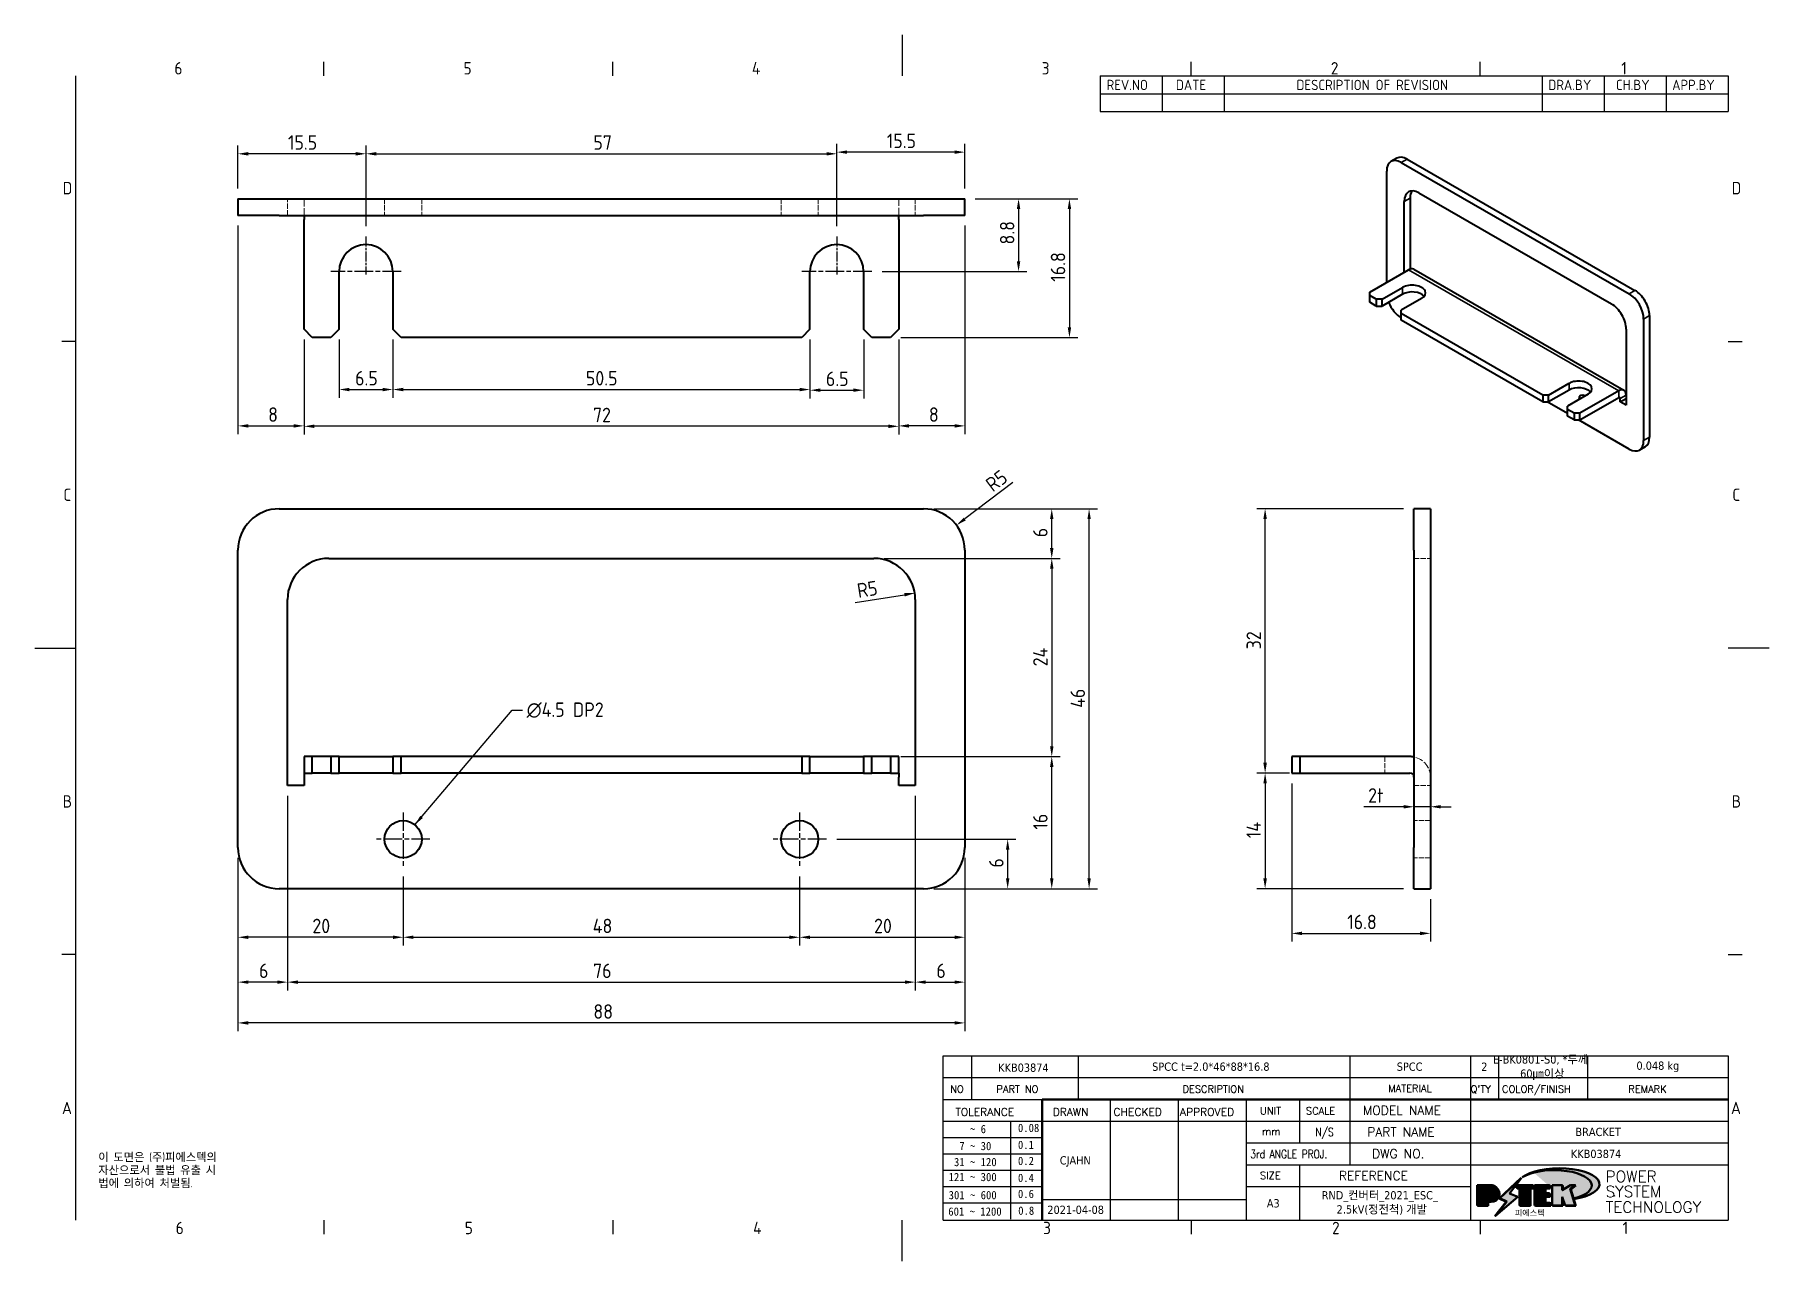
# Model space of a CAD drawing. Header units: millimetres. Extents: x 0 to 210, y 0 to 149.
import ezdxf
from ezdxf.enums import TextEntityAlignment as Align

# ---------------------------------------------------------------- set-up
doc = ezdxf.new("R2010")
doc.units = ezdxf.units.MM
doc.header["$LTSCALE"] = 0.5
doc.linetypes.add('CHAIN', pattern=[0.3543, 0.2362, -0.0295, 0.0591, -0.0295])
doc.linetypes.add('DASHED', pattern=[0.2067, 0.1654, -0.0413])
doc.layers.get('0').update_dxf_attribs({"color": 3, "lineweight": 25})
for name, color, linetype, lineweight in [('가려진 것(ISO)', 2, 'DASHED', 18), ('가시적인 것(ISO)', 3, 'Continuous', 40), ('가시적인 좁은 것(ISO)', 3, 'Continuous', 35), ('경계(ISO)', 7, 'Continuous', 25), ('기호(ISO)', 5, 'Continuous', 25), ('제목(ISO)', 5, 'Continuous', 50), ('중심 표식(ISO)', 1, 'Continuous', 25), ('치수(ISO)', 2, 'Continuous', 25), ('해치(ISO)', 7, 'Continuous', 18)]:
    doc.layers.add(name, color=color, linetype=linetype, lineweight=lineweight)
doc.styles.add('HAN_291', font='')
doc.styles.add('HAN_370', font='', dxfattribs={"width": 2})
doc.styles.add('ISO ProportionalPSTEK', font='isocp.shx')
doc.styles.add('RC_284', font='ROMANC.shx')
doc.styles.add('RC_287', font='ROMANC.shx')
doc.styles.add('RC_292', font='ROMANC.shx')
doc.styles.add('ROMANT_294', font='romant.shx')
doc.styles.add('문자 텍스트_PSTEK_POSCO', font='isocp.shx')
doc.styles.add('치수 텍스트_PSTEK_POSCO', font='isocp.shx')
doc.styles.add('텍스트 스타일198', font='tahoma.ttf')
doc.styles.add('텍스트 스타일333', font='ROMANC.shx', dxfattribs={"width": 0.8})
doc.styles.get('HAN_291').set_extended_font_data('GulimChe')
doc.styles.get('HAN_370').set_extended_font_data('GulimChe')
doc.dimstyles.new('치수_PSTEK_POSCO', dxfattribs={"dimscale": 0.5, "dimtxt": 3.5, "dimasz": 2.5, "dimexe": 2, "dimexo": 2.5, "dimgap": 1, "dimtad": 1, "dimrnd": 1e-08, "dimdsep": 46, "dimtxsty": '치수 텍스트_PSTEK_POSCO', "dimcen": 0.09, "dimdle": 10, "dimclrd": 7, "dimclre": 7, "dimclrt": 2, "dimadec": 1, "dimazin": 2, "dimtfac": 1, "dimtmove": 0, "dimatfit": 3, "dimfxl": 0, "dimtolj": 1, "dimlwd": -1, "dimlwe": -1, "dimarcsym": 0})
doc.dimstyles.new('치수_PSTEK_POSCO$7', dxfattribs={"dimscale": 0.5, "dimtxt": 3.5, "dimasz": 2.5, "dimexe": 2, "dimexo": 2.5, "dimgap": 1, "dimtad": 1, "dimrnd": 1e-08, "dimdsep": 46, "dimtxsty": '치수 텍스트_PSTEK_POSCO', "dimcen": 0.09, "dimdle": 10, "dimclrd": 7, "dimclre": 7, "dimclrt": 2, "dimadec": 1, "dimazin": 2, "dimtfac": 1, "dimtmove": 0, "dimatfit": 3, "dimfxl": 0, "dimtolj": 1, "dimlwd": -1, "dimlwe": -1, "dimarcsym": 0})

msp = doc.modelspace()

# ---------------------------------------------------------------- texts
at = {"layer": '기호(ISO)', "color": 2, "insert": (59.563, 66.725), "char_height": 1.75, "width": 10.82037, "attachment_point": 4, "line_spacing_factor": 0.6125, "style": '치수 텍스트_PSTEK_POSCO'}
msp.add_mtext('{\\fAIGDT|b0|i0;\\H1.7500;n\\fisocp|b0|i0;\\H1.7500;4.5 DP2}', dxfattribs=at)
at = {"layer": '기호(ISO)', "color": 7, "insert": (7.697, 13.114), "char_height": 1, "width": 25.62007, "attachment_point": 1, "line_spacing_factor": 0.944221, "style": '문자 텍스트_PSTEK_POSCO'}
msp.add_mtext('{이 도면은 (주)피에스텍의\\P자산으로서 불법 유출 시 \\P법에 의하여 처벌됨.}', dxfattribs=at)

# ---------------------------------------------------------------- blocks, each defined once
blk = doc.blocks.new('경계 Default Border')
at = {"layer": '경계(ISO)'}
for p, q in [((70, 287), (70, 290.4)), ((140, 287), (140, 290.4)), ((280, 287), (280, 290.4)), ((350, 287), (350, 290.4)), ((10, 222.75), (6.6, 222.75)), ((410, 222.75), (413.4, 222.75)), ((10, 74.25), (6.6, 74.25)), ((410, 74.25), (413.4, 74.25)), ((70, 10), (70, 6.6)), ((140, 10), (140, 6.6)), ((280, 10), (280, 6.6)), ((350, 10), (350, 6.6))]:
    blk.add_line(p, q, dxfattribs=at)
at = {"layer": '경계(ISO)', "flags": 128}
for points in [[(210, 297), (210, 287)], [(10, 10), (10, 287)], [(0, 148.5), (10, 148.5)], [(420, 148.5), (410, 148.5)], [(210, 0), (210, 10)]]:
    blk.add_lwpolyline(points, dxfattribs=at)
at = {"layer": '경계(ISO)', "color": 2, "char_height": 3, "attachment_point": 7, "style": '문자 텍스트_PSTEK_POSCO'}
for s, insert in [('6', (33.83, 287.37)), ('5', (103.83, 287.37)), ('4', (173.67, 287.4)), ('3', (243.83, 287.37)), ('2', (313.83, 287.37)), ('1', (384.17, 287.4)), ('D', (6.77, 258.35)), ('D', (410.88, 258.35)), ('C', (6.93, 184.1)), ('C', (411.04, 184.1)), ('B', (6.77, 109.85)), ('B', (410.88, 109.85)), ('A', (6.6, 35.62)), ('A', (410.71, 35.62)), ('6', (34.14, 6.57)), ('5', (104.14, 6.57)), ('4', (173.97, 6.6)), ('3', (244.17, 6.57)), ('2', (314.13, 6.57)), ('1', (384.49, 6.6))]:
    blk.add_mtext(s, dxfattribs=dict(at, insert=insert))
blk = doc.blocks.new('제목 블록 PSTEK')
for color, points in [(252, [(317.22, 17.06), (322.03, 21.63), (322.28, 21.94), (317.05, 16.98), (318.75, 16.19), (316, 12.72), (316.34, 13), (318.92, 16.27)]), (5, [(321.62, 17.42), (319.53, 18.25), (322.45, 22.02), (317.22, 17.06), (318.92, 16.27), (316.17, 12.8)]), (1, [(324.48, 19.61), (325.24, 19.61), (325.24, 20.26), (321.23, 20.26), (321.23, 19.61), (321.98, 19.61), (321.98, 15.34), (324.48, 15.34)]), (252, [(321.98, 19.61), (321.4, 19.61), (321.4, 19.46), (321.98, 19.46)]), (252, [(324.66, 19.46), (325.42, 19.46), (325.42, 20.11), (325.24, 20.11), (325.24, 19.61), (324.48, 19.61), (324.48, 15.34), (322.16, 15.34), (322.16, 15.19), (324.66, 15.19)]), (1, [(329.23, 20.26), (325.66, 20.26), (325.66, 15.34), (329.36, 15.34), (329.36, 15.99), (328.11, 15.99), (328.11, 17.56), (329.23, 17.56), (329.23, 18.26), (328.11, 18.26), (328.11, 19.61), (329.23, 19.61)]), (252, [(328.29, 19.46), (329.41, 19.46), (329.41, 20.11), (329.23, 20.11), (329.23, 19.61), (328.11, 19.61), (328.11, 18.26), (328.29, 18.26)]), (252, [(328.29, 17.42), (329.41, 17.42), (329.41, 18.11), (329.23, 18.11), (329.23, 17.56), (328.11, 17.56), (328.11, 15.99), (328.29, 15.99)]), (1, [(332.33, 20.26), (329.86, 20.26), (329.86, 15.34), (332.33, 15.34), (332.33, 17.43), (333.07, 15.34), (335.49, 15.34), (334.25, 19.31), (335.44, 20.26), (334.31, 20.26), (332.33, 19)]), (252, [(332.51, 16.93), (332.33, 17.43), (332.33, 15.34), (330.04, 15.34), (330.04, 15.19), (332.51, 15.19)]), (252, [(332.51, 20.11), (332.33, 20.11), (332.33, 19), (332.51, 19.11)]), (252, [(335.62, 20.11), (335.25, 20.11), (334.25, 19.31), (335.49, 15.34), (333.2, 15.34), (333.25, 15.19), (335.66, 15.19), (334.43, 19.16)]), (252, [(329.54, 15.85), (329.36, 15.85), (329.36, 15.34), (325.83, 15.34), (325.83, 15.19), (329.54, 15.19)])]:
    blk.add_hatch(color=color).paths.add_polyline_path(points)
h = blk.add_hatch(color=1)
edge = h.paths.add_edge_path(flags=0)
edge.add_line((314.22, 19.61), (314.22, 17))
edge.add_line((314.22, 17), (314.35, 17))
edge.add_arc((314.35, 17.65), 0.651, 270, 360)
edge.add_line((315, 17.65), (315, 18.96))
edge.add_arc((314.35, 18.96), 0.651, 0, 90)
edge.add_line((314.35, 19.61), (314.22, 19.61))
edge = h.paths.add_edge_path()
edge.add_arc((314.98, 18.29), 1.97, 270, 450)
edge.add_line((314.98, 20.26), (311.77, 20.26))
edge.add_line((311.77, 20.26), (311.77, 15.34))
edge.add_line((311.77, 15.34), (314.22, 15.34))
edge.add_line((314.22, 15.34), (314.22, 16.32))
edge.add_line((314.22, 16.32), (314.98, 16.32))
h = blk.add_hatch(color=252)
edge = h.paths.add_edge_path()
edge.add_arc((314.98, 18.29), 1.97, 270, 406.8279)
edge.add_arc((315.16, 18.14), 1.97, -90, 53.561, ccw=False)
edge.add_line((315.16, 16.17), (314.4, 16.17))
edge.add_line((314.4, 16.17), (314.4, 15.19))
edge.add_line((314.4, 15.19), (311.94, 15.19))
edge.add_line((311.94, 15.19), (311.94, 15.34))
edge.add_line((311.94, 15.34), (314.22, 15.34))
edge.add_line((314.22, 15.34), (314.22, 16.32))
edge.add_line((314.22, 16.32), (314.98, 16.32))
h = blk.add_hatch(color=252)
edge = h.paths.add_edge_path()
edge.add_line((314.4, 19.46), (314.53, 19.46))
edge.add_arc((314.53, 18.81), 0.651, 60.4189, 90, ccw=False)
edge.add_arc((314.35, 18.96), 0.651, 39.9699, 90)
edge.add_line((314.35, 19.61), (314.22, 19.61))
edge.add_line((314.22, 19.61), (314.22, 17))
edge.add_line((314.22, 17), (314.35, 17))
edge.add_arc((314.35, 17.65), 0.651, 270, 274.6931)
edge.add_line((314.4, 17), (314.4, 19.46))
at = {"layer": '해치(ISO)'}
h = blk.add_hatch(color=140, dxfattribs=at)
edge = h.paths.add_edge_path()
edge.add_ellipse((330.37, 20.16), major_axis=(9.1, 0), ratio=0.40699, start_angle=301.3098, end_angle=507.7437)
edge.add_ellipse((331.53, 20.46), major_axis=(-9.82, 0), ratio=0.39426, start_angle=111.5121, end_angle=334.4703, ccw=False)
edge.add_line((335.14, 16.86), (335.1, 16.99))
at = {"color": 180}
for p, q in [((182.48, 11.79), (182.48, 51.57)), ((182.48, 51.57), (372.48, 51.57)), ((189.27, 51.57), (189.27, 41.01)), ((215.22, 41.01), (215.22, 51.57)), ((280.88, 51.57), (280.88, 41.01)), ((310.09, 51.57), (310.09, 41.01)), ((316.9, 51.57), (316.9, 41.01)), ((338.46, 51.57), (338.46, 41.01)), ((372.48, 51.57), (372.48, 11.79)), ((182.48, 46.29), (372.48, 46.29)), ((182.48, 41.01), (206.45, 41.01)), ((222.94, 11.79), (222.94, 41.01)), ((239.43, 11.79), (239.43, 41.01)), ((255.92, 11.79), (255.92, 41.01)), ((268.69, 41.01), (268.69, 30.45)), ((280.88, 41.01), (280.88, 25.17)), ((310.09, 41.01), (310.09, 11.79)), ((182.48, 35.73), (206.45, 35.73)), ((198.86, 12.03), (198.86, 35.73)), ((206.45, 35.73), (372.48, 35.73)), ((182.48, 31.78), (206.45, 31.78)), ((255.92, 30.45), (372.48, 30.45)), ((182.48, 27.83), (206.45, 27.83)), ((182.48, 23.88), (206.45, 23.88)), ((255.92, 25.17), (372.48, 25.17)), ((268.69, 25.17), (268.69, 11.79)), ((182.48, 19.93), (206.45, 19.93)), ((255.92, 19.89), (310.09, 19.89)), ((182.48, 15.98), (206.45, 15.98)), ((206.45, 16.74), (255.92, 16.74)), ((182.48, 11.79), (372.48, 11.79))]:
    blk.add_line(p, q, dxfattribs=at)
at = {"color": 7, "lineweight": 50}
for p, q in [((206.45, 11.79), (206.45, 41.01)), ((206.45, 41.01), (372.48, 41.01))]:
    blk.add_line(p, q, dxfattribs=at)
at = {"color": 7}
for p, q in [((322.28, 21.94), (317.05, 16.98)), ((322.45, 22.02), (317.22, 17.06)), ((317.22, 17.06), (322.03, 21.63)), ((319.53, 18.25), (322.45, 22.02)), ((322.03, 21.63), (322.28, 21.94)), ((314.98, 20.26), (311.77, 20.26)), ((311.77, 20.26), (311.77, 15.34)), ((314.98, 20.26), (311.77, 20.26)), ((311.77, 20.26), (311.77, 15.34)), ((314.22, 17), (314.22, 19.61)), ((314.22, 19.61), (314.35, 19.61)), ((314.35, 19.61), (314.22, 19.61)), ((314.22, 19.61), (314.22, 17)), ((314.22, 17), (314.22, 19.61)), ((314.22, 19.61), (314.35, 19.61)), ((314.35, 17), (314.22, 17)), ((314.22, 17), (314.35, 17)), ((314.35, 17), (314.22, 17)), ((314.4, 19.46), (314.53, 19.46)), ((314.4, 17), (314.4, 19.46)), ((315, 18.96), (315, 17.65)), ((315, 18.96), (315, 17.65)), ((316.17, 12.8), (321.62, 17.42)), ((317.05, 16.98), (318.75, 16.19)), ((318.92, 16.27), (317.22, 17.06)), ((317.22, 17.06), (318.92, 16.27)), ((321.62, 17.42), (319.53, 18.25)), ((325.24, 20.26), (321.23, 20.26)), ((321.23, 20.26), (321.23, 19.61)), ((325.24, 20.26), (321.23, 20.26)), ((321.23, 20.26), (321.23, 19.61)), ((321.23, 19.61), (321.98, 19.61)), ((321.23, 19.61), (321.98, 19.61)), ((321.4, 19.61), (321.4, 19.46)), ((321.98, 19.61), (321.4, 19.61)), ((321.4, 19.46), (321.98, 19.46)), ((321.98, 19.61), (321.98, 15.34)), ((321.98, 19.46), (321.98, 19.61)), ((321.98, 19.61), (321.98, 15.34)), ((324.48, 19.61), (325.24, 19.61)), ((324.48, 15.34), (324.48, 19.61)), ((325.24, 19.61), (324.48, 19.61)), ((324.48, 19.61), (324.48, 15.34)), ((324.48, 19.61), (325.24, 19.61)), ((324.48, 15.34), (324.48, 19.61)), ((324.66, 19.46), (325.42, 19.46)), ((324.66, 15.19), (324.66, 19.46)), ((325.24, 19.61), (325.24, 20.26)), ((325.24, 19.61), (325.24, 20.26)), ((325.42, 20.11), (325.24, 20.11)), ((325.24, 20.11), (325.24, 19.61)), ((325.42, 19.46), (325.42, 20.11)), ((329.23, 20.26), (325.66, 20.26)), ((325.66, 20.26), (325.66, 15.34)), ((325.66, 20.26), (325.66, 15.34)), ((329.23, 20.26), (325.66, 20.26)), ((328.11, 18.26), (328.11, 19.61)), ((328.11, 19.61), (329.23, 19.61)), ((329.23, 19.61), (328.11, 19.61)), ((328.11, 19.61), (328.11, 18.26)), ((328.11, 18.26), (328.11, 19.61)), ((328.11, 19.61), (329.23, 19.61)), ((329.23, 18.26), (328.11, 18.26)), ((328.11, 18.26), (328.29, 18.26)), ((329.23, 18.26), (328.11, 18.26)), ((328.11, 17.56), (329.23, 17.56)), ((328.11, 15.99), (328.11, 17.56)), ((329.23, 17.56), (328.11, 17.56)), ((328.11, 17.56), (328.11, 15.99)), ((328.11, 17.56), (329.23, 17.56)), ((328.11, 15.99), (328.11, 17.56)), ((328.29, 18.26), (328.29, 19.46)), ((328.29, 19.46), (329.41, 19.46)), ((328.29, 15.99), (328.29, 17.42)), ((328.29, 17.42), (329.41, 17.42)), ((329.23, 19.61), (329.23, 20.26)), ((329.23, 19.61), (329.23, 20.26)), ((329.41, 20.11), (329.23, 20.11)), ((329.23, 20.11), (329.23, 19.61)), ((329.23, 17.56), (329.23, 18.26)), ((329.23, 17.56), (329.23, 18.26)), ((329.41, 18.11), (329.23, 18.11)), ((329.23, 18.11), (329.23, 17.56)), ((329.41, 19.46), (329.41, 20.11)), ((329.41, 17.42), (329.41, 18.11)), ((332.33, 20.26), (329.86, 20.26)), ((329.86, 20.26), (329.86, 15.34)), ((329.86, 20.26), (329.86, 15.34)), ((332.33, 20.26), (329.86, 20.26)), ((334.31, 20.26), (332.33, 19)), ((332.33, 19), (332.33, 20.26)), ((334.31, 20.26), (332.33, 19)), ((332.33, 19), (332.33, 20.26)), ((332.51, 20.11), (332.33, 20.11)), ((332.33, 20.11), (332.33, 19)), ((332.33, 19), (332.51, 19.11)), ((332.33, 17.43), (333.07, 15.34)), ((332.33, 15.34), (332.33, 17.43)), ((332.51, 16.93), (332.33, 17.43)), ((332.33, 17.43), (332.33, 15.34)), ((332.33, 17.43), (333.07, 15.34)), ((332.33, 15.34), (332.33, 17.43)), ((332.51, 19.11), (332.51, 20.11)), ((332.51, 15.19), (332.51, 16.93)), ((334.25, 19.31), (335.44, 20.26)), ((334.25, 19.31), (335.44, 20.26)), ((335.25, 20.11), (334.25, 19.31)), ((335.49, 15.34), (334.25, 19.31)), ((334.25, 19.31), (335.49, 15.34)), ((335.49, 15.34), (334.25, 19.31)), ((335.44, 20.26), (334.31, 20.26)), ((335.44, 20.26), (334.31, 20.26)), ((334.43, 19.16), (335.62, 20.11)), ((335.66, 15.19), (334.43, 19.16)), ((335.62, 20.11), (335.25, 20.11)), ((345.04, 17.5), (344.99, 17.69)), ((311.77, 15.34), (314.22, 15.34)), ((311.77, 15.34), (314.22, 15.34)), ((314.22, 15.34), (311.94, 15.34)), ((311.94, 15.34), (311.94, 15.19)), ((311.94, 15.19), (314.4, 15.19)), ((314.22, 16.32), (314.98, 16.32)), ((314.22, 15.34), (314.22, 16.32)), ((314.98, 16.32), (314.22, 16.32)), ((314.22, 16.32), (314.22, 15.34)), ((314.22, 16.32), (314.98, 16.32)), ((314.22, 15.34), (314.22, 16.32)), ((314.4, 16.17), (315.16, 16.17)), ((314.4, 15.19), (314.4, 16.17)), ((318.75, 16.19), (316, 12.72)), ((316, 12.72), (316.34, 13)), ((318.92, 16.27), (316.17, 12.8)), ((316.34, 13), (318.92, 16.27)), ((321.98, 15.34), (324.48, 15.34)), ((321.98, 15.34), (324.48, 15.34)), ((324.48, 15.34), (322.16, 15.34)), ((322.16, 15.34), (322.16, 15.19)), ((322.16, 15.19), (324.66, 15.19)), ((325.66, 15.34), (329.36, 15.34)), ((325.66, 15.34), (329.36, 15.34)), ((329.36, 15.34), (325.83, 15.34)), ((325.83, 15.34), (325.83, 15.19)), ((325.83, 15.19), (329.54, 15.19)), ((329.36, 15.99), (328.11, 15.99)), ((328.11, 15.99), (328.29, 15.99)), ((329.36, 15.99), (328.11, 15.99)), ((329.36, 15.34), (329.36, 15.99)), ((329.36, 15.34), (329.36, 15.99)), ((329.54, 15.85), (329.36, 15.85)), ((329.36, 15.85), (329.36, 15.34)), ((329.54, 15.19), (329.54, 15.85)), ((329.86, 15.34), (332.33, 15.34)), ((329.86, 15.34), (332.33, 15.34)), ((332.33, 15.34), (330.04, 15.34)), ((330.04, 15.34), (330.04, 15.19)), ((330.04, 15.19), (332.51, 15.19)), ((333.07, 15.34), (335.49, 15.34)), ((333.07, 15.34), (335.49, 15.34)), ((335.49, 15.34), (333.2, 15.34)), ((333.2, 15.34), (333.25, 15.19)), ((333.25, 15.19), (335.66, 15.19))]:
    blk.add_line(p, q, dxfattribs=at)
at = {"color": 5}
for p, q in [((322.45, 22.02), (317.22, 17.06)), ((319.53, 18.25), (322.45, 22.02)), ((316.17, 12.8), (321.62, 17.42)), ((317.22, 17.06), (318.92, 16.27)), ((321.62, 17.42), (319.53, 18.25)), ((318.92, 16.27), (316.17, 12.8))]:
    blk.add_line(p, q, dxfattribs=at)
at = {"color": 1}
for p, q in [((314.98, 20.26), (311.77, 20.26)), ((311.77, 20.26), (311.77, 15.34)), ((314.22, 17), (314.22, 19.61)), ((314.22, 19.61), (314.35, 19.61)), ((314.35, 17), (314.22, 17)), ((315, 18.96), (315, 17.65)), ((325.24, 20.26), (321.23, 20.26)), ((321.23, 20.26), (321.23, 19.61)), ((321.23, 19.61), (321.98, 19.61)), ((321.98, 19.61), (321.98, 15.34)), ((324.48, 19.61), (325.24, 19.61)), ((324.48, 15.34), (324.48, 19.61)), ((325.24, 19.61), (325.24, 20.26)), ((329.23, 20.26), (325.66, 20.26)), ((325.66, 20.26), (325.66, 15.34)), ((328.11, 18.26), (328.11, 19.61)), ((328.11, 19.61), (329.23, 19.61)), ((329.23, 18.26), (328.11, 18.26)), ((328.11, 17.56), (329.23, 17.56)), ((328.11, 15.99), (328.11, 17.56)), ((329.23, 19.61), (329.23, 20.26)), ((329.23, 17.56), (329.23, 18.26)), ((332.33, 20.26), (329.86, 20.26)), ((329.86, 20.26), (329.86, 15.34)), ((334.31, 20.26), (332.33, 19)), ((332.33, 19), (332.33, 20.26)), ((332.33, 17.43), (333.07, 15.34)), ((332.33, 15.34), (332.33, 17.43)), ((334.25, 19.31), (335.44, 20.26)), ((335.49, 15.34), (334.25, 19.31)), ((335.44, 20.26), (334.31, 20.26)), ((311.77, 15.34), (314.22, 15.34)), ((314.22, 16.32), (314.98, 16.32)), ((314.22, 15.34), (314.22, 16.32)), ((321.98, 15.34), (324.48, 15.34)), ((325.66, 15.34), (329.36, 15.34)), ((329.36, 15.99), (328.11, 15.99)), ((329.36, 15.34), (329.36, 15.99)), ((329.86, 15.34), (332.33, 15.34)), ((333.07, 15.34), (335.49, 15.34))]:
    blk.add_line(p, q, dxfattribs=at)
at = {"color": 7}
for centre, radius, start, end in [((314.35, 18.96), 0.651, 0, 90), ((314.35, 18.96), 0.651, 39.9699, 90), ((314.35, 18.96), 0.651, 0, 90), ((314.35, 17.65), 0.651, 270, 0), ((314.35, 17.65), 0.651, 270, 0), ((314.35, 17.65), 0.651, 270, 274.6931), ((314.53, 18.81), 0.651, 60.4189, 90), ((314.98, 18.29), 1.97, 270, 90), ((314.98, 18.29), 1.97, 270, 90), ((314.98, 18.29), 1.97, 270, 46.8279), ((315.16, 18.14), 1.97, 270, 53.561)]:
    blk.add_arc(centre, radius, start, end, dxfattribs=at)
at = {"color": 1}
for centre, radius, start, end in [((314.35, 18.96), 0.651, 0, 90), ((314.35, 17.65), 0.651, 270, 0), ((314.98, 18.29), 1.97, 270, 90)]:
    blk.add_arc(centre, radius, start, end, dxfattribs=at)
at = {"layer": '제목(ISO)', "lineweight": 18}
blk.add_line((182.48, 35.73), (182.48, 11.79), dxfattribs=at)
at = {"layer": '제목(ISO)'}
for p, q in [((322.28, 21.94), (317.05, 16.98)), ((322.45, 22.02), (317.22, 17.06)), ((317.22, 17.06), (322.03, 21.63)), ((319.53, 18.25), (322.45, 22.02)), ((322.03, 21.63), (322.28, 21.94)), ((314.98, 20.26), (311.77, 20.26)), ((311.77, 20.26), (311.77, 15.34)), ((314.22, 17), (314.22, 19.61)), ((314.22, 19.61), (314.35, 19.61)), ((314.35, 19.61), (314.22, 19.61)), ((314.22, 19.61), (314.22, 17)), ((314.35, 17), (314.22, 17)), ((314.22, 17), (314.35, 17)), ((314.4, 19.46), (314.53, 19.46)), ((314.4, 17), (314.4, 19.46)), ((315, 18.96), (315, 17.65)), ((316.17, 12.8), (321.62, 17.42)), ((317.05, 16.98), (318.75, 16.19)), ((317.22, 17.06), (318.92, 16.27)), ((318.92, 16.27), (317.22, 17.06)), ((321.62, 17.42), (319.53, 18.25)), ((325.24, 20.26), (321.23, 20.26)), ((321.23, 20.26), (321.23, 19.61)), ((321.23, 19.61), (321.98, 19.61)), ((321.98, 19.61), (321.4, 19.61)), ((321.4, 19.61), (321.4, 19.46)), ((321.4, 19.46), (321.98, 19.46)), ((321.98, 19.61), (321.98, 15.34)), ((321.98, 19.46), (321.98, 19.61)), ((324.48, 19.61), (325.24, 19.61)), ((324.48, 15.34), (324.48, 19.61)), ((325.24, 19.61), (324.48, 19.61)), ((324.48, 19.61), (324.48, 15.34)), ((324.66, 19.46), (325.42, 19.46)), ((324.66, 15.19), (324.66, 19.46)), ((325.24, 19.61), (325.24, 20.26)), ((325.42, 20.11), (325.24, 20.11)), ((325.24, 20.11), (325.24, 19.61)), ((325.42, 19.46), (325.42, 20.11)), ((329.23, 20.26), (325.66, 20.26)), ((325.66, 20.26), (325.66, 15.34)), ((328.11, 18.26), (328.11, 19.61)), ((328.11, 19.61), (329.23, 19.61)), ((329.23, 19.61), (328.11, 19.61)), ((328.11, 19.61), (328.11, 18.26)), ((329.23, 18.26), (328.11, 18.26)), ((328.11, 18.26), (328.29, 18.26)), ((328.11, 15.99), (328.11, 17.56)), ((328.11, 17.56), (329.23, 17.56)), ((329.23, 17.56), (328.11, 17.56)), ((328.11, 17.56), (328.11, 15.99)), ((328.29, 19.46), (329.41, 19.46)), ((328.29, 18.26), (328.29, 19.46)), ((328.29, 17.42), (329.41, 17.42)), ((328.29, 15.99), (328.29, 17.42)), ((329.23, 19.61), (329.23, 20.26)), ((329.41, 20.11), (329.23, 20.11)), ((329.23, 20.11), (329.23, 19.61)), ((329.23, 17.56), (329.23, 18.26)), ((329.41, 18.11), (329.23, 18.11)), ((329.23, 18.11), (329.23, 17.56)), ((329.41, 19.46), (329.41, 20.11)), ((329.41, 17.42), (329.41, 18.11)), ((332.33, 20.26), (329.86, 20.26)), ((329.86, 20.26), (329.86, 15.34)), ((334.31, 20.26), (332.33, 19)), ((332.33, 19), (332.33, 20.26)), ((332.51, 20.11), (332.33, 20.11)), ((332.33, 20.11), (332.33, 19)), ((332.33, 19), (332.51, 19.11)), ((332.33, 15.34), (332.33, 17.43)), ((332.33, 17.43), (333.07, 15.34)), ((332.51, 16.93), (332.33, 17.43)), ((332.33, 17.43), (332.33, 15.34)), ((332.51, 19.11), (332.51, 20.11)), ((332.51, 15.19), (332.51, 16.93)), ((334.25, 19.31), (335.44, 20.26)), ((335.25, 20.11), (334.25, 19.31)), ((335.49, 15.34), (334.25, 19.31)), ((334.25, 19.31), (335.49, 15.34)), ((335.44, 20.26), (334.31, 20.26)), ((334.43, 19.16), (335.62, 20.11)), ((335.66, 15.19), (334.43, 19.16)), ((335.62, 20.11), (335.25, 20.11)), ((311.77, 15.34), (314.22, 15.34)), ((314.22, 15.34), (311.94, 15.34)), ((311.94, 15.34), (311.94, 15.19)), ((311.94, 15.19), (314.4, 15.19)), ((314.22, 15.34), (314.22, 16.32)), ((314.22, 16.32), (314.98, 16.32)), ((314.98, 16.32), (314.22, 16.32)), ((314.22, 16.32), (314.22, 15.34)), ((314.4, 15.19), (314.4, 16.17)), ((314.4, 16.17), (315.16, 16.17)), ((318.75, 16.19), (316, 12.72)), ((316, 12.72), (316.34, 13)), ((318.92, 16.27), (316.17, 12.8)), ((316.34, 13), (318.92, 16.27)), ((321.98, 15.34), (324.48, 15.34)), ((324.48, 15.34), (322.16, 15.34)), ((322.16, 15.34), (322.16, 15.19)), ((322.16, 15.19), (324.66, 15.19)), ((325.66, 15.34), (329.36, 15.34)), ((329.36, 15.34), (325.83, 15.34)), ((325.83, 15.34), (325.83, 15.19)), ((325.83, 15.19), (329.54, 15.19)), ((329.36, 15.99), (328.11, 15.99)), ((328.11, 15.99), (328.29, 15.99)), ((329.36, 15.34), (329.36, 15.99)), ((329.54, 15.85), (329.36, 15.85)), ((329.36, 15.85), (329.36, 15.34)), ((329.54, 15.19), (329.54, 15.85)), ((329.86, 15.34), (332.33, 15.34)), ((332.33, 15.34), (330.04, 15.34)), ((330.04, 15.34), (330.04, 15.19)), ((330.04, 15.19), (332.51, 15.19)), ((333.07, 15.34), (335.49, 15.34)), ((335.49, 15.34), (333.2, 15.34)), ((333.2, 15.34), (333.25, 15.19)), ((333.25, 15.19), (335.66, 15.19))]:
    blk.add_line(p, q, dxfattribs=at)
at = {"layer": '제목(ISO)', "color": 4}
blk.add_line((335.14, 16.86), (335.1, 16.99), dxfattribs=at)
at = {"layer": '제목(ISO)'}
for centre, radius, start, end in [((314.35, 18.96), 0.651, 0, 90), ((314.35, 18.96), 0.651, 39.9699, 90), ((314.35, 17.65), 0.651, 270, 0), ((314.35, 17.65), 0.651, 270, 274.6931), ((314.53, 18.81), 0.651, 60.4189, 90), ((314.98, 18.29), 1.97, 46.8279, 90), ((314.98, 18.29), 1.97, 270, 46.8279), ((314.98, 18.29), 1.97, 270, 46.8279), ((315.16, 18.14), 1.97, 270, 53.561)]:
    blk.add_arc(centre, radius, start, end, dxfattribs=at)
at = {"layer": '제목(ISO)', "color": 4}
for centre, major_axis, ratio, start_param, end_param in [((331.53, 20.46), (9.82, 0), 0.39426, 5.087845, 8.9792), ((330.37, 20.16), (9.1, 0), 0.40699, 5.258849, 8.861799)]:
    blk.add_ellipse(centre, major_axis=major_axis, ratio=ratio, start_param=start_param, end_param=end_param, dxfattribs=at)
at = {"color": 2}
for s, height, style, p in [('NO', 1.742, 'RC_284', (184.14, 42.62)), ('PART NO', 1.742, 'RC_284', (195.34, 42.62)), ('DESCRIPTION', 1.7424, 'RC_284', (240.4, 42.62)), ("Q'TY", 1.742, 'RC_284', (310.14, 42.62)), ('COLOR/FINISH', 1.7424, 'RC_284', (317.77, 42.62)), ('REMARK', 1.742, 'RC_284', (348.35, 42.62)), (' TOLERANCE', 1.9, 'RC_287', (184.09, 37.01)), ('DRAWN', 1.9, 'RC_287', (208.98, 37.01)), ('CHECKED', 1.9, 'RC_287', (223.69, 37.01)), ('APPROVED', 1.9, 'RC_287', (239.78, 37.01)), ('UNIT', 1.742, 'RC_284', (259.17, 37.34)), ('SCALE', 1.742, 'RC_284', (270.29, 37.34)), ('MODEL NAME', 2.178, 'RC_292', (284.1, 37.25)), ('    ~ 6', 2, 'HAN_291', (183.77, 32.82)), ('0.08', 2, 'HAN_291', (200.55, 33.1)), ('PART NAME', 2.178, 'RC_292', (285.14, 32.03)), ('  7 ~ 30', 2, 'HAN_291', (183.77, 28.71)), ('0.1', 2, 'HAN_291', (200.55, 28.99)), ('mm', 1.742, 'RC_284', (259.65, 32.35)), (' 31 ~ 120', 2, 'HAN_291', (183.77, 24.83)), ('0.2', 2, 'HAN_291', (200.55, 25.11)), (' DWG NO.', 2.178, 'RC_292', (284.81, 26.75)), ('121 ~ 300', 2, 'HAN_291', (183.77, 21.21)), ('0.4', 2, 'HAN_291', (200.55, 21)), ('SIZE', 1.742, 'RC_284', (259.17, 21.69)), ('REFERENCE', 2.178, 'RC_292', (278.27, 21.43)), ('301 ~ 600', 2, 'HAN_291', (183.77, 16.83)), ('0.6', 2, 'HAN_291', (200.55, 17.12)), ('601 ~ 1200', 2, 'HAN_291', (183.68, 12.85)), ('0.8', 2, 'HAN_291', (200.61, 13.06))]:
    blk.add_text(s, height=height, dxfattribs=dict(at, style=style)).set_placement(p)
at = {"color": 2, "style": 'RC_284'}
blk.add_text('MATERIAL', height=1.742, dxfattribs=at).set_placement((295.48, 43.65), align=Align.MIDDLE_CENTER)
at = {"color": 7, "style": '텍스트 스타일333', "width": 0.8}
blk.add_text('N/S', height=2, dxfattribs=at).set_placement((274.78, 33.09), align=Align.MIDDLE_CENTER)
at = {"color": 2, "style": '텍스트 스타일333', "width": 0.8}
blk.add_text('3rd ANGLE PROJ.', height=2, dxfattribs=at).set_placement((256.84, 26.76))
at = {"color": 7, "style": 'ROMANT_294'}
for s, p in [('POWER', (342.83, 20.97)), ('SYSTEM', (342.83, 17.33)), ('TECHNOLOGY', (342.83, 13.57))]:
    blk.add_text(s, height=2.7, dxfattribs=at).set_placement(p)
at = {"color": 7, "insert": (320.85, 14.21), "char_height": 1.4, "attachment_point": 1, "line_spacing_factor": 0.332, "style": 'HAN_370'}
blk.add_mtext('\\fHY견고딕|b0|i0;\\H1.4000;피에스텍', dxfattribs=at)
at = {"layer": '제목(ISO)', "color": 7, "style": '텍스트 스타일198'}
for tag, p in [('4._COLOR_001', (315.56, 49.66)), ('질량\\P3;_001', (350.3, 48.16)), ('부품_번호_001', (195.77, 47.68)), ('설명_001', (233.05, 47.92)), ('재질_001', (292.28, 47.93)), ("3._Q'TY_001", (312.73, 47.9)), ('4._COLOR_002', (322.14, 46.24)), ('제목_001', (335.53, 32.12)), ('설계자_001', (210.68, 25.23)), ('부품_번호_001', (334.43, 26.81)), ('시트_크기_001', (260.81, 14.84)), ('프로젝트_001', (274.1, 16.78)), ('작성_날짜_001', (207.67, 13.27)), ('프로젝트_002', (277.71, 13.36))]:
    blk.add_attdef(tag, p, '', height=2, dxfattribs=at)
for tag, p in [('1._MODEL_NAME', (341.23, 38.37)), ('점검자', (231.18, 26.23)), ('엔지니어링_승인자', (247.67, 26.23)), ('점검_날짜', (231.18, 14.27)), ('엔지니어링_승인_날짜', (247.67, 14.27))]:
    blk.add_attdef(tag, text='', height=2, dxfattribs=at).set_placement(p, align=Align.MIDDLE_CENTER)
blk = doc.blocks.new('리비전 내역')
at = {"layer": '기호(ISO)'}
for p, q in [((258, 287), (410, 287)), ((258, 287), (258, 282.72)), ((273, 287), (273, 282.72)), ((288, 287), (288, 282.72)), ((365, 287), (365, 282.72)), ((380, 287), (380, 282.72)), ((395, 287), (395, 282.72)), ((410, 287), (410, 282.72)), ((258, 282.72), (410, 282.72)), ((258, 282.72), (258, 278.44)), ((273, 282.72), (273, 278.44)), ((288, 282.72), (288, 278.44)), ((365, 282.72), (365, 278.44)), ((380, 282.72), (380, 278.44)), ((395, 282.72), (395, 278.44)), ((410, 282.72), (410, 278.44)), ((258, 278.44), (410, 278.44))]:
    blk.add_line(p, q, dxfattribs=at)
at = {"layer": '기호(ISO)', "color": 2, "char_height": 2.5, "attachment_point": 7, "style": 'ISO ProportionalPSTEK'}
for s, insert in [('REV.NO', (259.53, 283.58)), ('DATE', (276.31, 283.58)), ('DESCRIPTION OF REVISION', (305.51, 283.58)), ('DRA.BY', (366.48, 283.58)), ('CH.BY', (382.86, 283.58)), ('APP.BY', (396.48, 283.58))]:
    blk.add_mtext(s, dxfattribs=dict(at, insert=insert))
blk = doc.blocks.new('*D23')
at = {"layer": 'Defpoints', "color": 0}
for p in [(107.61, 91.1), (127.65, 91.1), (107.61, 45.1)]:
    blk.add_point(p, dxfattribs=at)
at = {"layer": '치수(ISO)', "color": 7}
for p, q in [((108.86, 91.1), (128.65, 91.1)), ((127.65, 46.35), (127.65, 89.85)), ((108.86, 45.1), (128.65, 45.1))]:
    blk.add_line(p, q, dxfattribs=at)
for points in [[(127.45, 89.85), (127.86, 89.85), (127.65, 91.1)], [(127.45, 46.35), (127.86, 46.35), (127.65, 45.1)]]:
    blk.add_solid(points, dxfattribs=at)
at = {"layer": '치수(ISO)', "color": 2, "insert": (126.28, 67.01), "char_height": 1.75, "attachment_point": 4, "rotation": 90, "style": '치수 텍스트_PSTEK_POSCO'}
blk.add_mtext('\\A1;46', dxfattribs=at)
blk = doc.blocks.new('*D24')
at = {"layer": 'Defpoints', "color": 0}
for p in [(24.61, 50.1), (112.61, 50.1), (24.61, 28.86)]:
    blk.add_point(p, dxfattribs=at)
at = {"layer": '치수(ISO)', "color": 7}
for p, q in [((24.61, 48.85), (24.61, 27.86)), ((112.61, 48.85), (112.61, 27.86)), ((111.36, 28.86), (25.86, 28.86))]:
    blk.add_line(p, q, dxfattribs=at)
for points in [[(25.86, 29.07), (25.86, 28.65), (24.61, 28.86)], [(111.36, 29.07), (111.36, 28.65), (112.61, 28.86)]]:
    blk.add_solid(points, dxfattribs=at)
at = {"layer": '치수(ISO)', "color": 2, "insert": (67.64, 30.24), "char_height": 1.75, "attachment_point": 4, "style": '치수 텍스트_PSTEK_POSCO'}
blk.add_mtext('\\A1;88', dxfattribs=at)
blk = doc.blocks.new('*D25')
at = {"layer": 'Defpoints', "color": 0}
for p in [(44.61, 47.85), (92.61, 47.85), (92.61, 39.23)]:
    blk.add_point(p, dxfattribs=at)
at = {"layer": '치수(ISO)', "color": 7}
for p, q in [((44.61, 46.6), (44.61, 38.23)), ((92.61, 46.6), (92.61, 38.23)), ((45.86, 39.23), (91.36, 39.23))]:
    blk.add_line(p, q, dxfattribs=at)
for points in [[(45.86, 39.44), (45.86, 39.02), (44.61, 39.23)], [(91.36, 39.44), (91.36, 39.02), (92.61, 39.23)]]:
    blk.add_solid(points, dxfattribs=at)
at = {"layer": '치수(ISO)', "color": 2, "insert": (67.56, 40.6), "char_height": 1.75, "attachment_point": 4, "style": '치수 텍스트_PSTEK_POSCO'}
blk.add_mtext('\\A1;48', dxfattribs=at)
blk = doc.blocks.new('*D26')
at = {"layer": 'Defpoints', "color": 0}
for p in [(30.61, 57.6), (106.61, 57.6), (106.61, 33.8)]:
    blk.add_point(p, dxfattribs=at)
at = {"layer": '치수(ISO)', "color": 7}
for p, q in [((30.61, 56.35), (30.61, 32.8)), ((106.61, 56.35), (106.61, 32.8)), ((31.86, 33.8), (105.36, 33.8))]:
    blk.add_line(p, q, dxfattribs=at)
for points in [[(31.86, 34), (31.86, 33.59), (30.61, 33.8)], [(105.36, 34), (105.36, 33.59), (106.61, 33.8)]]:
    blk.add_solid(points, dxfattribs=at)
at = {"layer": '치수(ISO)', "color": 2, "insert": (67.6, 35.17), "char_height": 1.75, "attachment_point": 4, "style": '치수 텍스트_PSTEK_POSCO'}
blk.add_mtext('\\A1;76', dxfattribs=at)
blk = doc.blocks.new('*D27')
at = {"layer": 'Defpoints', "color": 0}
for p in [(103.61, 61.1), (123.13, 61.1), (107.61, 45.1)]:
    blk.add_point(p, dxfattribs=at)
at = {"layer": '치수(ISO)', "color": 7}
for p, q in [((104.86, 61.1), (124.13, 61.1)), ((123.13, 46.35), (123.13, 59.85)), ((108.86, 45.1), (124.13, 45.1))]:
    blk.add_line(p, q, dxfattribs=at)
for points in [[(122.92, 59.85), (123.34, 59.85), (123.13, 61.1)], [(122.92, 46.35), (123.34, 46.35), (123.13, 45.1)]]:
    blk.add_solid(points, dxfattribs=at)
at = {"layer": '치수(ISO)', "color": 2, "insert": (121.75, 52.27), "char_height": 1.75, "attachment_point": 4, "rotation": 90, "style": '치수 텍스트_PSTEK_POSCO'}
blk.add_mtext('\\A1;16', dxfattribs=at)
blk = doc.blocks.new('*D28')
at = {"layer": 'Defpoints', "color": 0}
for p in [(101.61, 85.1), (103.61, 61.1), (123.13, 61.1)]:
    blk.add_point(p, dxfattribs=at)
at = {"layer": '치수(ISO)', "color": 7}
for p, q in [((102.86, 85.1), (124.13, 85.1)), ((123.13, 83.85), (123.13, 62.35)), ((104.86, 61.1), (124.13, 61.1))]:
    blk.add_line(p, q, dxfattribs=at)
for points in [[(122.92, 83.85), (123.34, 83.85), (123.13, 85.1)], [(122.92, 62.35), (123.34, 62.35), (123.13, 61.1)]]:
    blk.add_solid(points, dxfattribs=at)
at = {"layer": '치수(ISO)', "color": 2, "insert": (121.75, 72.03), "char_height": 1.75, "attachment_point": 4, "rotation": 90, "style": '치수 텍스트_PSTEK_POSCO'}
blk.add_mtext('\\A1;24', dxfattribs=at)
blk = doc.blocks.new('*D29')
at = {"layer": 'Defpoints', "color": 0}
for p in [(112.61, 50.1), (92.61, 47.85), (112.61, 39.23)]:
    blk.add_point(p, dxfattribs=at)
at = {"layer": '치수(ISO)', "color": 7}
for p, q in [((112.61, 48.85), (112.61, 38.23)), ((92.61, 46.6), (92.61, 38.23)), ((93.86, 39.23), (111.36, 39.23))]:
    blk.add_line(p, q, dxfattribs=at)
for points in [[(93.86, 39.44), (93.86, 39.02), (92.61, 39.23)], [(111.36, 39.44), (111.36, 39.02), (112.61, 39.23)]]:
    blk.add_solid(points, dxfattribs=at)
at = {"layer": '치수(ISO)', "color": 2, "insert": (101.62, 40.6), "char_height": 1.75, "attachment_point": 4, "style": '치수 텍스트_PSTEK_POSCO'}
blk.add_mtext('\\A1;20', dxfattribs=at)
blk = doc.blocks.new('*D30')
at = {"layer": 'Defpoints', "color": 0}
for p in [(24.61, 50.1), (44.61, 47.85), (24.61, 39.23)]:
    blk.add_point(p, dxfattribs=at)
at = {"layer": '치수(ISO)', "color": 7}
for p, q in [((24.61, 48.85), (24.61, 38.23)), ((44.61, 46.6), (44.61, 38.23)), ((43.36, 39.23), (25.86, 39.23))]:
    blk.add_line(p, q, dxfattribs=at)
for points in [[(25.86, 39.44), (25.86, 39.02), (24.61, 39.23)], [(43.36, 39.44), (43.36, 39.02), (44.61, 39.23)]]:
    blk.add_solid(points, dxfattribs=at)
at = {"layer": '치수(ISO)', "color": 2, "insert": (33.62, 40.6), "char_height": 1.75, "attachment_point": 4, "style": '치수 텍스트_PSTEK_POSCO'}
blk.add_mtext('\\A1;20', dxfattribs=at)
blk = doc.blocks.new('*D31')
at = {"layer": 'Defpoints', "color": 0}
for p in [(30.61, 57.6), (24.61, 50.1), (24.61, 33.8)]:
    blk.add_point(p, dxfattribs=at)
at = {"layer": '치수(ISO)', "color": 7}
for p, q in [((30.61, 56.35), (30.61, 32.8)), ((24.61, 48.85), (24.61, 32.8)), ((29.36, 33.8), (25.86, 33.8))]:
    blk.add_line(p, q, dxfattribs=at)
for points in [[(25.86, 34), (25.86, 33.59), (24.61, 33.8)], [(29.36, 34), (29.36, 33.59), (30.61, 33.8)]]:
    blk.add_solid(points, dxfattribs=at)
at = {"layer": '치수(ISO)', "color": 2, "insert": (27.16, 35.17), "char_height": 1.75, "attachment_point": 4, "style": '치수 텍스트_PSTEK_POSCO'}
blk.add_mtext('\\A1;6', dxfattribs=at)
blk = doc.blocks.new('*D32')
at = {"layer": 'Defpoints', "color": 0}
for p in [(106.61, 57.6), (112.61, 50.1), (112.61, 33.8)]:
    blk.add_point(p, dxfattribs=at)
at = {"layer": '치수(ISO)', "color": 7}
for p, q in [((106.61, 56.35), (106.61, 32.8)), ((112.61, 48.85), (112.61, 32.8)), ((107.86, 33.8), (111.36, 33.8))]:
    blk.add_line(p, q, dxfattribs=at)
for points in [[(107.86, 34), (107.86, 33.59), (106.61, 33.8)], [(111.36, 34), (111.36, 33.59), (112.61, 33.8)]]:
    blk.add_solid(points, dxfattribs=at)
at = {"layer": '치수(ISO)', "color": 2, "insert": (109.16, 35.17), "char_height": 1.75, "attachment_point": 4, "style": '치수 텍스트_PSTEK_POSCO'}
blk.add_mtext('\\A1;6', dxfattribs=at)
blk = doc.blocks.new('*D33')
at = {"layer": 'Defpoints', "color": 0}
for p in [(95.86, 51.1), (107.61, 45.1), (117.79, 45.1)]:
    blk.add_point(p, dxfattribs=at)
at = {"layer": '치수(ISO)', "color": 7}
for p, q in [((97.11, 51.1), (118.79, 51.1)), ((117.79, 49.85), (117.79, 46.35)), ((108.86, 45.1), (118.79, 45.1))]:
    blk.add_line(p, q, dxfattribs=at)
for points in [[(117.59, 49.85), (118, 49.85), (117.79, 51.1)], [(117.59, 46.35), (118, 46.35), (117.79, 45.1)]]:
    blk.add_solid(points, dxfattribs=at)
at = {"layer": '치수(ISO)', "color": 2, "insert": (116.42, 47.66), "char_height": 1.75, "attachment_point": 4, "rotation": 90, "style": '치수 텍스트_PSTEK_POSCO'}
blk.add_mtext('\\A1;6', dxfattribs=at)
blk = doc.blocks.new('*D34')
at = {"layer": 'Defpoints', "color": 0}
for p in [(107.61, 91.1), (123.13, 91.1), (101.61, 85.1)]:
    blk.add_point(p, dxfattribs=at)
at = {"layer": '치수(ISO)', "color": 7}
for p, q in [((108.86, 91.1), (124.13, 91.1)), ((123.13, 86.35), (123.13, 89.85)), ((102.86, 85.1), (124.13, 85.1))]:
    blk.add_line(p, q, dxfattribs=at)
for points in [[(122.92, 89.85), (123.34, 89.85), (123.13, 91.1)], [(122.92, 86.35), (123.34, 86.35), (123.13, 85.1)]]:
    blk.add_solid(points, dxfattribs=at)
at = {"layer": '치수(ISO)', "color": 2, "insert": (121.75, 87.66), "char_height": 1.75, "attachment_point": 4, "rotation": 90, "style": '치수 텍스트_PSTEK_POSCO'}
blk.add_mtext('\\A1;6', dxfattribs=at)
blk = doc.blocks.new('*D35')
at = {"layer": 'Defpoints', "color": 0}
for p in [(152.18, 59.1), (168.98, 45.1), (168.98, 39.7)]:
    blk.add_point(p, dxfattribs=at)
at = {"layer": '치수(ISO)', "color": 7}
for p, q in [((152.18, 57.85), (152.18, 38.7)), ((168.98, 43.85), (168.98, 38.7)), ((153.43, 39.7), (167.73, 39.7))]:
    blk.add_line(p, q, dxfattribs=at)
for points in [[(153.43, 39.91), (153.43, 39.49), (152.18, 39.7)], [(167.73, 39.91), (167.73, 39.49), (168.98, 39.7)]]:
    blk.add_solid(points, dxfattribs=at)
at = {"layer": '치수(ISO)', "color": 2, "insert": (158.9, 41.08), "char_height": 1.75, "attachment_point": 4, "style": '치수 텍스트_PSTEK_POSCO'}
blk.add_mtext('\\A1;16.8', dxfattribs=at)
blk = doc.blocks.new('*D36')
at = {"layer": 'Defpoints', "color": 0}
for p in [(166.98, 55.03), (168.98, 55.03), (168.98, 55.03)]:
    blk.add_point(p, dxfattribs=at)
at = {"layer": '치수(ISO)', "color": 7}
for p, q in [((165.73, 55.03), (160.93, 55.03)), ((168.98, 55.03), (166.98, 55.03)), ((170.23, 55.03), (171.48, 55.03))]:
    blk.add_line(p, q, dxfattribs=at)
for points in [[(165.73, 55.24), (165.73, 54.82), (166.98, 55.03)], [(170.23, 55.24), (170.23, 54.82), (168.98, 55.03)]]:
    blk.add_solid(points, dxfattribs=at)
at = {"layer": '치수(ISO)', "color": 2, "insert": (161.43, 56.4), "char_height": 1.75, "attachment_point": 4, "style": '치수 텍스트_PSTEK_POSCO'}
blk.add_mtext('\\A1;2t', dxfattribs=at)
blk = doc.blocks.new('*D37')
at = {"layer": 'Defpoints', "color": 0}
for p in [(153.18, 59.1), (148.96, 45.1), (166.98, 45.1)]:
    blk.add_point(p, dxfattribs=at)
at = {"layer": '치수(ISO)', "color": 7}
for p, q in [((151.93, 59.1), (147.96, 59.1)), ((148.96, 57.85), (148.96, 46.35)), ((165.73, 45.1), (147.96, 45.1))]:
    blk.add_line(p, q, dxfattribs=at)
for points in [[(148.75, 57.85), (149.17, 57.85), (148.96, 59.1)], [(148.75, 46.35), (149.17, 46.35), (148.96, 45.1)]]:
    blk.add_solid(points, dxfattribs=at)
at = {"layer": '치수(ISO)', "color": 2, "insert": (147.58, 51.23), "char_height": 1.75, "attachment_point": 4, "rotation": 90, "style": '치수 텍스트_PSTEK_POSCO'}
blk.add_mtext('\\A1;14', dxfattribs=at)
blk = doc.blocks.new('*D38')
at = {"layer": 'Defpoints', "color": 0}
for p in [(148.96, 91.1), (166.98, 91.1), (153.18, 59.1)]:
    blk.add_point(p, dxfattribs=at)
at = {"layer": '치수(ISO)', "color": 7}
for p, q in [((165.73, 91.1), (147.96, 91.1)), ((148.96, 60.35), (148.96, 89.85)), ((151.93, 59.1), (147.96, 59.1))]:
    blk.add_line(p, q, dxfattribs=at)
for points in [[(148.75, 89.85), (149.17, 89.85), (148.96, 91.1)], [(148.75, 60.35), (149.17, 60.35), (148.96, 59.1)]]:
    blk.add_solid(points, dxfattribs=at)
at = {"layer": '치수(ISO)', "color": 2, "insert": (147.58, 74.09), "char_height": 1.75, "attachment_point": 4, "rotation": 90, "style": '치수 텍스트_PSTEK_POSCO'}
blk.add_mtext('\\A1;32', dxfattribs=at)
blk = doc.blocks.new('*D39')
at = {"layer": 'Defpoints', "color": 0}
for p in [(112.61, 128.63), (103.61, 111.83), (125.27, 111.83)]:
    blk.add_point(p, dxfattribs=at)
at = {"layer": '치수(ISO)', "color": 7}
for p, q in [((113.86, 128.63), (126.27, 128.63)), ((125.27, 127.38), (125.27, 113.08)), ((104.86, 111.83), (126.27, 111.83))]:
    blk.add_line(p, q, dxfattribs=at)
for points in [[(125.06, 127.38), (125.48, 127.38), (125.27, 128.63)], [(125.06, 113.08), (125.48, 113.08), (125.27, 111.83)]]:
    blk.add_solid(points, dxfattribs=at)
at = {"layer": '치수(ISO)', "color": 2, "insert": (123.89, 118.59), "char_height": 1.75, "attachment_point": 4, "rotation": 90, "style": '치수 텍스트_PSTEK_POSCO'}
blk.add_mtext('\\A1;16.8', dxfattribs=at)
blk = doc.blocks.new('*D40')
at = {"layer": 'Defpoints', "color": 0}
for p in [(112.61, 126.63), (104.61, 112.83), (104.61, 101.14)]:
    blk.add_point(p, dxfattribs=at)
at = {"layer": '치수(ISO)', "color": 7}
for p, q in [((112.61, 125.38), (112.61, 100.14)), ((104.61, 111.58), (104.61, 100.14)), ((111.36, 101.14), (105.86, 101.14))]:
    blk.add_line(p, q, dxfattribs=at)
for points in [[(105.86, 101.35), (105.86, 100.93), (104.61, 101.14)], [(111.36, 101.35), (111.36, 100.93), (112.61, 101.14)]]:
    blk.add_solid(points, dxfattribs=at)
at = {"layer": '치수(ISO)', "color": 2, "insert": (108.26, 102.51), "char_height": 1.75, "attachment_point": 4, "style": '치수 텍스트_PSTEK_POSCO'}
blk.add_mtext('\\A1;8', dxfattribs=at)
blk = doc.blocks.new('*D41')
at = {"layer": 'Defpoints', "color": 0}
for p in [(24.61, 126.63), (32.61, 112.83), (32.61, 101.14)]:
    blk.add_point(p, dxfattribs=at)
at = {"layer": '치수(ISO)', "color": 7}
for p, q in [((24.61, 125.38), (24.61, 100.14)), ((32.61, 111.58), (32.61, 100.14)), ((25.86, 101.14), (31.36, 101.14))]:
    blk.add_line(p, q, dxfattribs=at)
for points in [[(25.86, 101.35), (25.86, 100.93), (24.61, 101.14)], [(31.36, 101.35), (31.36, 100.93), (32.61, 101.14)]]:
    blk.add_solid(points, dxfattribs=at)
at = {"layer": '치수(ISO)', "color": 2, "insert": (28.26, 102.51), "char_height": 1.75, "attachment_point": 4, "style": '치수 텍스트_PSTEK_POSCO'}
blk.add_mtext('\\A1;8', dxfattribs=at)
blk = doc.blocks.new('*D42')
at = {"layer": 'Defpoints', "color": 0}
for p in [(97.11, 134.08), (40.11, 124.08), (97.11, 124.08)]:
    blk.add_point(p, dxfattribs=at)
at = {"layer": '치수(ISO)', "color": 7}
for p, q in [((40.11, 125.33), (40.11, 135.08)), ((97.11, 125.33), (97.11, 135.08)), ((41.36, 134.08), (95.86, 134.08))]:
    blk.add_line(p, q, dxfattribs=at)
for points in [[(41.36, 134.29), (41.36, 133.87), (40.11, 134.08)], [(95.86, 134.29), (95.86, 133.87), (97.11, 134.08)]]:
    blk.add_solid(points, dxfattribs=at)
at = {"layer": '치수(ISO)', "color": 2, "insert": (67.64, 135.45), "char_height": 1.75, "attachment_point": 4, "style": '치수 텍스트_PSTEK_POSCO'}
blk.add_mtext('\\A1;57', dxfattribs=at)
blk = doc.blocks.new('*D43')
at = {"layer": 'Defpoints', "color": 0}
for p in [(97.11, 134.28), (112.61, 128.63), (97.11, 124.08)]:
    blk.add_point(p, dxfattribs=at)
at = {"layer": '치수(ISO)', "color": 7}
for p, q in [((97.11, 125.33), (97.11, 135.28)), ((112.61, 129.88), (112.61, 135.28)), ((111.36, 134.28), (98.36, 134.28))]:
    blk.add_line(p, q, dxfattribs=at)
for points in [[(98.36, 134.49), (98.36, 134.07), (97.11, 134.28)], [(111.36, 134.49), (111.36, 134.07), (112.61, 134.28)]]:
    blk.add_solid(points, dxfattribs=at)
at = {"layer": '치수(ISO)', "color": 2, "insert": (103.16, 135.65), "char_height": 1.75, "attachment_point": 4, "style": '치수 텍스트_PSTEK_POSCO'}
blk.add_mtext('\\A1;15.5', dxfattribs=at)
blk = doc.blocks.new('*D44')
at = {"layer": 'Defpoints', "color": 0}
for p in [(24.61, 134.08), (24.61, 128.63), (40.11, 124.08)]:
    blk.add_point(p, dxfattribs=at)
at = {"layer": '치수(ISO)', "color": 7}
for p, q in [((24.61, 129.88), (24.61, 135.08)), ((40.11, 125.33), (40.11, 135.08)), ((38.86, 134.08), (25.86, 134.08))]:
    blk.add_line(p, q, dxfattribs=at)
for points in [[(25.86, 134.29), (25.86, 133.87), (24.61, 134.08)], [(38.86, 134.29), (38.86, 133.87), (40.11, 134.08)]]:
    blk.add_solid(points, dxfattribs=at)
at = {"layer": '치수(ISO)', "color": 2, "insert": (30.66, 135.45), "char_height": 1.75, "attachment_point": 4, "style": '치수 텍스트_PSTEK_POSCO'}
blk.add_mtext('\\A1;15.5', dxfattribs=at)
blk = doc.blocks.new('*D45')
at = {"layer": 'Defpoints', "color": 0}
for p in [(112.61, 128.63), (101.36, 119.83), (119.11, 119.83)]:
    blk.add_point(p, dxfattribs=at)
at = {"layer": '치수(ISO)', "color": 7}
for p, q in [((113.86, 128.63), (120.11, 128.63)), ((119.11, 127.38), (119.11, 121.08)), ((102.61, 119.83), (120.11, 119.83))]:
    blk.add_line(p, q, dxfattribs=at)
for points in [[(118.9, 127.38), (119.32, 127.38), (119.11, 128.63)], [(118.9, 121.08), (119.32, 121.08), (119.11, 119.83)]]:
    blk.add_solid(points, dxfattribs=at)
at = {"layer": '치수(ISO)', "color": 2, "insert": (117.73, 123.1), "char_height": 1.75, "attachment_point": 4, "rotation": 90, "style": '치수 텍스트_PSTEK_POSCO'}
blk.add_mtext('\\A1;8.8', dxfattribs=at)
blk = doc.blocks.new('*D46')
at = {"layer": 'Defpoints', "color": 0}
for p in [(36.86, 112.83), (43.36, 112.83), (43.36, 105.54)]:
    blk.add_point(p, dxfattribs=at)
at = {"layer": '치수(ISO)', "color": 7}
for p, q in [((36.86, 111.58), (36.86, 104.54)), ((43.36, 111.58), (43.36, 104.54)), ((38.11, 105.54), (42.11, 105.54))]:
    blk.add_line(p, q, dxfattribs=at)
for points in [[(38.11, 105.75), (38.11, 105.33), (36.86, 105.54)], [(42.11, 105.75), (42.11, 105.33), (43.36, 105.54)]]:
    blk.add_solid(points, dxfattribs=at)
at = {"layer": '치수(ISO)', "color": 2, "insert": (38.79, 106.91), "char_height": 1.75, "attachment_point": 4, "style": '치수 텍스트_PSTEK_POSCO'}
blk.add_mtext('\\A1;6.5', dxfattribs=at)
blk = doc.blocks.new('*D47')
at = {"layer": 'Defpoints', "color": 0}
for p in [(93.86, 112.83), (100.36, 112.83), (100.36, 105.46)]:
    blk.add_point(p, dxfattribs=at)
at = {"layer": '치수(ISO)', "color": 7}
for p, q in [((93.86, 111.58), (93.86, 104.46)), ((100.36, 111.58), (100.36, 104.46)), ((95.11, 105.46), (99.11, 105.46))]:
    blk.add_line(p, q, dxfattribs=at)
for points in [[(95.11, 105.67), (95.11, 105.26), (93.86, 105.46)], [(99.11, 105.67), (99.11, 105.26), (100.36, 105.46)]]:
    blk.add_solid(points, dxfattribs=at)
at = {"layer": '치수(ISO)', "color": 2, "insert": (95.79, 106.84), "char_height": 1.75, "attachment_point": 4, "style": '치수 텍스트_PSTEK_POSCO'}
blk.add_mtext('\\A1;6.5', dxfattribs=at)
blk = doc.blocks.new('*D48')
at = {"layer": 'Defpoints', "color": 0}
for p in [(111.6, 89.11), (107.61, 86.1)]:
    blk.add_point(p, dxfattribs=at)
at = {"layer": '치수(ISO)', "color": 7}
blk.add_line((118.43, 94.27), (112.59, 89.87), dxfattribs=at)
blk.add_solid([(112.47, 90.03), (112.72, 89.7), (111.6, 89.11)], dxfattribs=at)
at = {"layer": '치수(ISO)', "color": 2, "insert": (115.47, 93.76), "char_height": 1.75, "attachment_point": 4, "rotation": 37.0241, "style": '치수 텍스트_PSTEK_POSCO'}
blk.add_mtext('\\A1;R5', dxfattribs=at)
blk = doc.blocks.new('*D49')
at = {"layer": 'Defpoints', "color": 0}
for p in [(101.61, 80.1), (106.54, 80.89)]:
    blk.add_point(p, dxfattribs=at)
at = {"layer": '치수(ISO)', "color": 7}
blk.add_line((99.32, 79.74), (105.31, 80.7), dxfattribs=at)
blk.add_solid([(105.27, 80.9), (105.34, 80.49), (106.54, 80.89)], dxfattribs=at)
at = {"layer": '치수(ISO)', "color": 2, "insert": (99.59, 81.17), "char_height": 1.75, "attachment_point": 4, "rotation": 9.1023, "style": '치수 텍스트_PSTEK_POSCO'}
blk.add_mtext('\\A1;R5', dxfattribs=at)
blk = doc.blocks.new('*D50')
at = {"layer": 'Defpoints', "color": 0}
for p in [(43.36, 112.83), (93.86, 112.83), (93.86, 105.54)]:
    blk.add_point(p, dxfattribs=at)
at = {"layer": '치수(ISO)', "color": 7}
for p, q in [((43.36, 111.58), (43.36, 104.54)), ((93.86, 111.58), (93.86, 104.54)), ((44.61, 105.54), (92.61, 105.54))]:
    blk.add_line(p, q, dxfattribs=at)
for points in [[(44.61, 105.75), (44.61, 105.33), (43.36, 105.54)], [(92.61, 105.75), (92.61, 105.33), (93.86, 105.54)]]:
    blk.add_solid(points, dxfattribs=at)
at = {"layer": '치수(ISO)', "color": 2, "insert": (66.73, 106.91), "char_height": 1.75, "attachment_point": 4, "style": '치수 텍스트_PSTEK_POSCO'}
blk.add_mtext('\\A1;50.5', dxfattribs=at)
blk = doc.blocks.new('*D51')
at = {"layer": 'Defpoints', "color": 0}
for p in [(32.61, 112.83), (104.61, 112.83), (32.61, 101.09)]:
    blk.add_point(p, dxfattribs=at)
at = {"layer": '치수(ISO)', "color": 7}
for p, q in [((32.61, 111.58), (32.61, 100.09)), ((104.61, 111.58), (104.61, 100.09)), ((103.36, 101.09), (33.86, 101.09))]:
    blk.add_line(p, q, dxfattribs=at)
for points in [[(33.86, 101.3), (33.86, 100.88), (32.61, 101.09)], [(103.36, 101.3), (103.36, 100.88), (104.61, 101.09)]]:
    blk.add_solid(points, dxfattribs=at)
at = {"layer": '치수(ISO)', "color": 2, "insert": (67.59, 102.46), "char_height": 1.75, "attachment_point": 4, "style": '치수 텍스트_PSTEK_POSCO'}
blk.add_mtext('\\A1;72', dxfattribs=at)

# ---------------------------------------------------------------- dimensions: what is measured, and where the dimension line sits
at = {"layer": '치수(ISO)', "color": 7}
for base, p1, p2, angle, picture, middle in [((24.605, 134.08), (40.105, 124.08), (24.605, 128.63), 180, '*D44', (32.355, 134.08)), ((97.105, 134.08), (40.105, 124.08), (97.105, 124.08), 180, '*D42', (68.605, 134.08)), ((97.105, 134.28), (112.605, 128.63), (97.105, 124.08), 180, '*D43', (104.855, 134.28)), ((119.109, 119.83), (112.605, 128.63), (101.355, 119.83), 90, '*D45', (119.109, 124.33)), ((125.269, 111.83), (112.605, 128.63), (103.605, 111.83), 90, '*D39', (125.269, 120.255)), ((32.605, 101.139), (24.605, 126.63), (32.605, 112.83), 180, '*D41', (28.605, 101.139)), ((104.605, 101.139), (112.605, 126.63), (104.605, 112.83), 180, '*D40', (108.605, 101.139)), ((32.605, 101.089), (104.605, 112.83), (32.605, 112.83), 180, '*D51', (68.605, 101.089)), ((93.855, 105.539), (43.355, 112.83), (93.855, 112.83), 180, '*D50', (68.605, 105.539)), ((100.355, 105.464), (93.855, 112.83), (100.355, 112.83), 180, '*D47', (97.105, 105.464)), ((123.128, 91.103), (101.605, 85.103), (107.605, 91.103), 270, '*D34', (123.128, 88.103)), ((127.654, 91.103), (107.605, 45.103), (107.605, 91.103), 90, '*D23', (127.654, 68.103)), ((148.958, 91.103), (153.184, 59.103), (166.984, 91.103), 90, '*D38', (148.958, 75.103)), ((123.128, 61.103), (101.605, 85.103), (103.605, 61.103), 270, '*D28', (123.128, 73.103)), ((123.128, 61.103), (107.605, 45.103), (103.605, 61.103), 90, '*D27', (123.128, 53.103)), ((148.958, 45.103), (153.184, 59.103), (166.984, 45.103), 90, '*D37', (148.958, 52.103)), ((168.984, 39.703), (152.184, 59.103), (168.984, 45.103), 180, '*D35', (160.559, 39.703)), ((112.605, 33.796), (106.605, 57.603), (112.605, 50.103), 180, '*D32', (109.605, 33.796)), ((117.794, 45.103), (95.855, 51.103), (107.605, 45.103), 90, '*D33', (117.794, 48.103)), ((24.605, 28.861), (112.605, 50.103), (24.605, 50.103), 180, '*D24', (68.605, 28.861)), ((24.605, 39.229), (44.605, 47.853), (24.605, 50.103), 180, '*D30', (34.605, 39.229)), ((112.605, 39.229), (92.605, 47.853), (112.605, 50.103), 180, '*D29', (102.605, 39.229)), ((92.605, 39.229), (44.605, 47.853), (92.605, 47.853), 180, '*D25', (68.605, 39.229))]:
    dim = msp.add_linear_dim(base=base, p1=p1, p2=p2, angle=angle, dimstyle='치수_PSTEK_POSCO', override={"dimdec": 2, "dimtp": 0, "dimtm": 0, "dimtdec": 2, "dimtofl": 0, "dimatfit": 1}, dxfattribs=at)
    dim.commit()
    dim.dimension.update_dxf_attribs({"geometry": picture, "text_midpoint": middle, "dimtype": 160})
for base, p1, p2, picture, middle in [((43.355, 105.539), (36.855, 112.83), (43.355, 112.83), '*D46', (40.105, 105.539)), ((24.605, 33.796), (30.605, 57.603), (24.605, 50.103), '*D31', (27.605, 33.796)), ((106.605, 33.796), (30.605, 57.603), (106.605, 57.603), '*D26', (68.605, 33.796))]:
    dim = msp.add_linear_dim(base=base, p1=p1, p2=p2, dimstyle='치수_PSTEK_POSCO', override={"dimdec": 2, "dimtp": 0, "dimtm": 0, "dimtdec": 2, "dimtofl": 0, "dimatfit": 1}, dxfattribs=at)
    dim.commit()
    dim.dimension.update_dxf_attribs({"geometry": picture, "text_midpoint": middle, "dimtype": 160})
for center, mpoint, picture, middle in [((107.605, 86.103), (111.597, 89.114), '*D48', (117.166, 93.314)), ((101.605, 80.103), (106.542, 80.894), '*D49', (100.884, 79.988))]:
    dim = msp.add_radius_dim(center=center, mpoint=mpoint, dimstyle='치수_PSTEK_POSCO', override={"dimdec": 2, "dimcen": 0, "dimtp": 0, "dimtm": 0, "dimtdec": 2, "dimtofl": 0}, dxfattribs=at)
    dim.commit()
    dim.dimension.update_dxf_attribs({"geometry": picture, "text_midpoint": middle, "dimtype": 164})
dim = msp.add_linear_dim(base=(168.984, 55.029), p1=(166.984, 55.029), p2=(168.984, 55.029), angle=180, text='<>t', dimstyle='치수_PSTEK_POSCO', override={"dimdec": 2, "dimse1": 1, "dimse2": 1, "dimtp": 0, "dimtm": 0, "dimtdec": 2, "dimtofl": 1, "dimatfit": 1}, dxfattribs=at)
dim.commit()
dim.dimension.update_dxf_attribs({"geometry": '*D36', "text_midpoint": (162.325, 55.029), "dimtype": 160})

# ---------------------------------------------------------------- linework, layer by layer
at = {"layer": '가려진 것(ISO)', "ltscale": 7.618686}
for p, q in [((30.605, 126.63), (30.605, 128.63)), ((42.355, 128.63), (42.355, 126.63)), ((46.855, 128.63), (46.855, 126.63)), ((90.355, 128.63), (90.355, 126.63)), ((94.855, 128.63), (94.855, 126.63)), ((106.605, 128.63), (106.605, 126.63)), ((166.984, 85.103), (168.984, 85.103)), ((163.434, 61.103), (163.434, 59.103)), ((166.984, 57.603), (168.984, 57.603)), ((168.984, 53.353), (166.984, 53.353)), ((168.984, 48.853), (166.984, 48.853))]:
    msp.add_line(p, q, dxfattribs=at)
at = {"layer": '가려진 것(ISO)', "ltscale": 11.042077}
for p, q in [((32.605, 128.63), (32.605, 126.63)), ((104.605, 126.63), (104.605, 128.63))]:
    msp.add_line(p, q, dxfattribs=at)
msp.add_arc((166.484, 58.603), 2.5, 0, 78.46304, dxfattribs=at)
at = {"layer": '가시적인 것(ISO)'}
for p, q in [((164.903, 133.55), (164.196, 133.143)), ((165.444, 133.02), (193.021, 117.14)), ((166.151, 133.428), (193.728, 117.547)), ((163.676, 118.518), (163.676, 131.995)), ((24.605, 128.63), (29.605, 128.63)), ((24.605, 128.63), (24.605, 126.63)), ((29.605, 128.63), (107.605, 128.63)), ((107.605, 128.63), (112.605, 128.63)), ((112.605, 126.63), (112.605, 128.63)), ((165.797, 119.739), (165.797, 128.32)), ((166.504, 128.728), (166.504, 120.126)), ((167.565, 129.346), (190.899, 115.909)), ((29.605, 126.63), (24.605, 126.63)), ((29.605, 126.63), (107.605, 126.63)), ((32.605, 126.63), (32.605, 126.13)), ((32.605, 112.83), (32.605, 126.13)), ((104.605, 126.13), (104.605, 126.63)), ((104.605, 126.13), (104.605, 112.83)), ((112.605, 126.63), (107.605, 126.63)), ((36.855, 112.83), (36.855, 119.83)), ((43.355, 119.83), (43.355, 112.83)), ((93.855, 112.83), (93.855, 119.83)), ((100.355, 119.83), (100.355, 112.83)), ((161.625, 117.337), (166.328, 120.045)), ((166.951, 120.106), (192.407, 105.447)), ((163.128, 116.472), (165.603, 117.897)), ((161.625, 116.93), (161.625, 117.337)), ((161.625, 116.112), (161.625, 116.93)), ((162.421, 116.472), (161.625, 116.93)), ((162.421, 115.654), (161.625, 116.112)), ((163.128, 116.472), (162.421, 116.472)), ((162.421, 116.472), (162.421, 115.654)), ((162.421, 115.654), (163.128, 115.654)), ((165.603, 117.079), (163.128, 115.654)), ((163.128, 115.654), (163.128, 116.472)), ((167.901, 116.573), (165.426, 115.148)), ((165.426, 114.741), (165.426, 115.148)), ((165.426, 113.923), (165.426, 114.741)), ((182.573, 104.866), (165.426, 114.741)), ((182.573, 104.049), (165.426, 113.923)), ((194.789, 114.078), (194.789, 99.362)), ((195.496, 114.485), (195.496, 99.769)), ((33.605, 111.83), (32.605, 112.83)), ((35.855, 111.83), (33.605, 111.83)), ((36.855, 112.83), (35.855, 111.83)), ((44.355, 111.83), (43.355, 112.83)), ((92.855, 111.83), (44.355, 111.83)), ((93.855, 112.83), (92.855, 111.83)), ((101.355, 111.83), (100.355, 112.83)), ((103.605, 111.83), (101.355, 111.83)), ((104.605, 112.83), (103.605, 111.83)), ((192.667, 112.847), (192.667, 103.65)), ((183.28, 104.866), (185.755, 106.292)), ((185.755, 105.474), (183.28, 104.049)), ((191.783, 105.386), (187.081, 102.678)), ((183.28, 104.866), (182.573, 104.866)), ((182.573, 104.866), (182.573, 104.049)), ((182.573, 104.049), (183.28, 104.049)), ((185.579, 102.622), (183.101, 104.049)), ((183.28, 104.049), (183.28, 104.866)), ((188.053, 104.968), (185.579, 103.543)), ((185.579, 103.136), (185.579, 103.543)), ((185.579, 102.318), (185.579, 103.136)), ((186.374, 102.678), (185.579, 103.136)), ((187.081, 101.86), (191.783, 104.568)), ((191.96, 104.057), (191.96, 104.465)), ((191.96, 104.057), (192.667, 104.464)), ((192.667, 103.65), (191.96, 104.057)), ((186.374, 101.86), (185.579, 102.318)), ((187.081, 102.678), (186.374, 102.678)), ((186.374, 102.678), (186.374, 101.86)), ((186.374, 101.86), (187.081, 101.86)), ((193.021, 98.336), (186.901, 101.86)), ((187.081, 101.86), (187.081, 102.678)), ((194.975, 98.621), (194.268, 98.214)), ((29.605, 91.103), (107.605, 91.103)), ((166.984, 86.103), (166.984, 91.103)), ((168.984, 91.103), (166.984, 91.103)), ((168.984, 91.103), (168.984, 86.103)), ((24.605, 50.103), (24.605, 86.103)), ((112.605, 86.103), (112.605, 50.103)), ((166.984, 86.103), (166.984, 50.103)), ((168.984, 86.103), (168.984, 50.103)), ((35.605, 85.103), (101.605, 85.103)), ((30.605, 57.603), (30.605, 80.103)), ((106.605, 80.103), (106.605, 57.603)), ((33.605, 61.103), (32.605, 61.103)), ((32.605, 61.103), (32.605, 59.103)), ((33.605, 59.103), (33.605, 61.103)), ((35.855, 61.103), (33.605, 61.103)), ((36.855, 61.103), (35.855, 61.103)), ((35.855, 61.103), (35.855, 59.103)), ((36.855, 59.103), (36.855, 61.103)), ((36.855, 61.103), (43.355, 61.103)), ((44.355, 61.103), (43.355, 61.103)), ((43.355, 61.103), (43.355, 59.103)), ((44.355, 59.103), (44.355, 61.103)), ((92.855, 61.103), (44.355, 61.103)), ((93.855, 61.103), (92.855, 61.103)), ((92.855, 61.103), (92.855, 59.103)), ((93.855, 59.103), (93.855, 61.103)), ((93.855, 61.103), (100.355, 61.103)), ((101.355, 61.103), (100.355, 61.103)), ((100.355, 61.103), (100.355, 59.103)), ((101.355, 59.103), (101.355, 61.103)), ((103.605, 61.103), (101.355, 61.103)), ((104.605, 61.103), (103.605, 61.103)), ((103.605, 61.103), (103.605, 59.103)), ((104.605, 59.103), (104.605, 61.103)), ((153.184, 61.103), (152.184, 61.103)), ((152.184, 61.103), (152.184, 59.103)), ((153.184, 59.103), (153.184, 61.103)), ((166.484, 61.103), (153.184, 61.103)), ((32.605, 59.103), (33.605, 59.103)), ((32.605, 59.103), (32.605, 58.603)), ((35.855, 59.103), (33.605, 59.103)), ((35.855, 59.103), (36.855, 59.103)), ((43.355, 59.103), (36.855, 59.103)), ((43.355, 59.103), (44.355, 59.103)), ((92.855, 59.103), (44.355, 59.103)), ((92.855, 59.103), (93.855, 59.103)), ((100.355, 59.103), (93.855, 59.103)), ((100.355, 59.103), (101.355, 59.103)), ((103.605, 59.103), (101.355, 59.103)), ((103.605, 59.103), (104.605, 59.103)), ((104.605, 59.103), (104.605, 58.603)), ((152.184, 59.103), (153.184, 59.103)), ((153.184, 59.103), (166.484, 59.103)), ((32.605, 57.603), (30.605, 57.603)), ((32.605, 58.603), (32.605, 57.603)), ((104.605, 57.603), (104.605, 58.603)), ((106.605, 57.603), (104.605, 57.603)), ((166.984, 45.103), (166.984, 50.103)), ((168.984, 50.103), (168.984, 45.103)), ((107.605, 45.103), (29.605, 45.103)), ((166.984, 45.103), (168.984, 45.103))]:
    msp.add_line(p, q, dxfattribs=at)
for centre in [(44.605, 51.103), (92.605, 51.103)]:
    msp.add_circle(centre, 2.25, dxfattribs=at)
for centre, radius, start, end in [((40.105, 119.83), 3.25, 0, 180), ((97.105, 119.83), 3.25, 0, 180), ((29.605, 86.103), 5, 90, 180), ((107.605, 86.103), 5, 0, 90), ((35.605, 80.103), 5, 90, 180), ((101.605, 80.103), 5, 0, 90), ((166.484, 58.603), 2.5, 78.46304, 90), ((166.484, 58.603), 0.5, 0, 90), ((29.605, 50.103), 5, 180, 270), ((107.605, 50.103), 5, 270, 0)]:
    msp.add_arc(centre, radius, start, end, dxfattribs=at)
for centre, major_axis, ratio, start_param, end_param in [((165.444, 130.977), (-1.248, 2.166), 0.5780931, 5.4997209, 7.0705172), ((166.151, 131.384), (-1.248, 2.166), 0.5780931, 5.4997209, 6.2831853), ((167.565, 127.302), (-1.248, 2.166), 0.5780931, 5.4997209, 7.0705172), ((168.272, 127.71), (-1.248, 2.166), 0.5780931, 0.286188, 0.7873319), ((166.328, 119.023), (0.624, 1.083), 0.5780931, 0, 0.7834645), ((166.752, 117.235), (1.625, 0), 0.5758617, 5.4977871, 8.6393798), ((165.444, 116.261), (-1.248, 2.166), 0.5780931, 1.3161215, 2.348128), ((166.752, 116.417), (-1.625, 0), 0.5758617, 3.5936629, 5.4977871), ((190.899, 113.865), (-1.248, 2.166), 0.5780931, 3.9289245, 5.4997209), ((193.021, 115.096), (1.248, -2.166), 0.5780931, 0.7873319, 2.3581282), ((193.728, 115.503), (-1.248, 2.166), 0.5780931, 3.9289245, 5.4997209), ((186.904, 105.63), (1.625, 0), 0.5758617, 5.4977871, 8.6393798), ((186.904, 104.812), (-1.625, 0), 0.5758617, 3.5936629, 5.4977871), ((187.718, 103.843), (-0.561, 0.975), 0.5780931, 5.5131588, 7.0532118), ((191.783, 104.364), (0.624, 1.083), 0.5780931, 5.4958534, 7.0666498), ((188.425, 104.25), (0.561, -0.975), 0.5780931, 3.8197093, 3.9116191), ((191.783, 104.364), (0.125, 0.217), 0.5780931, 5.4958534, 7.0666498), ((193.021, 100.38), (1.248, -2.166), 0.5780931, 5.4997209, 7.0705172), ((193.728, 100.787), (1.248, -2.166), 0.5780931, 0, 0.7873319)]:
    msp.add_ellipse(centre, major_axis=major_axis, ratio=ratio, start_param=start_param, end_param=end_param, dxfattribs=at)
at = {"layer": '가시적인 좁은 것(ISO)'}
for p, q in [((165.444, 133.02), (166.151, 133.428)), ((165.797, 128.32), (166.504, 128.728)), ((191.783, 105.386), (166.328, 120.045)), ((165.603, 117.897), (165.603, 117.079)), ((193.728, 117.547), (193.021, 117.14)), ((194.789, 114.078), (195.496, 114.485)), ((185.755, 106.292), (185.755, 105.474)), ((191.783, 104.568), (191.783, 105.386)), ((191.96, 104.465), (191.783, 104.568)), ((191.96, 104.465), (192.667, 104.873)), ((195.496, 99.769), (194.789, 99.362))]:
    msp.add_line(p, q, dxfattribs=at)
at = {"layer": '중심 표식(ISO)', "linetype": 'CHAIN', "ltscale": 10.278568}
for p, q in [((40.105, 124.08), (40.105, 119.455)), ((97.105, 124.08), (97.105, 119.455))]:
    msp.add_line(p, q, dxfattribs=at)
at = {"layer": '중심 표식(ISO)', "linetype": 'CHAIN', "ltscale": 19.051651}
for p, q in [((44.355, 119.83), (35.855, 119.83)), ((101.355, 119.83), (92.855, 119.83)), ((44.605, 54.353), (44.605, 47.853)), ((92.605, 54.353), (92.605, 47.853)), ((47.855, 51.103), (41.355, 51.103)), ((95.855, 51.103), (89.355, 51.103))]:
    msp.add_line(p, q, dxfattribs=at)

# ---------------------------------------------------------------- block references
at = {"xscale": 0.5, "yscale": 0.5, "zscale": 0.5}
msp.add_blockref('경계 Default Border', (0, 0), dxfattribs=at)
ref = msp.add_blockref('제목 블록 PSTEK', (18.762, -0.896), dxfattribs=dict(xscale=0.5, yscale=0.5, zscale=0.5))
ref.add_attrib('설계자_001', 'CJAHN', (124.103, 11.721), dxfattribs={"layer": '제목(ISO)', "color": 7, "height": 1, "style": '텍스트 스타일198'})
ref.add_attrib('프로젝트_001', 'RND_컨버터_2021_ESC_', (155.813, 7.495), dxfattribs={"layer": '제목(ISO)', "color": 7, "height": 1, "style": '텍스트 스타일198'})
ref.add_attrib('4._COLOR_001', 'E-BK0801-S0, *두께', (176.543, 23.936), dxfattribs={"layer": '제목(ISO)', "color": 7, "height": 1, "style": '텍스트 스타일198'})
ref.add_attrib('시트_크기_001', 'A3', (149.166, 6.524), dxfattribs={"layer": '제목(ISO)', "color": 7, "height": 1, "style": '텍스트 스타일198'})
ref.add_attrib("3._Q'TY_001", '2', (175.128, 23.057), dxfattribs={"layer": '제목(ISO)', "color": 7, "height": 1, "style": '텍스트 스타일198'})
ref.add_attrib('작성_날짜_001', '2021-04-08', (122.595, 5.737), dxfattribs={"layer": '제목(ISO)', "color": 7, "height": 1, "style": '텍스트 스타일198'})
ref.add_attrib('재질_001', 'SPCC', (164.9, 23.067), dxfattribs={"layer": '제목(ISO)', "color": 7, "height": 1, "style": '텍스트 스타일198'})
ref.add_attrib('부품_번호_001', 'KKB03874', (185.976, 12.507), dxfattribs={"layer": '제목(ISO)', "color": 7, "height": 1, "style": '텍스트 스타일198'})
ref.add_attrib('질량\\P3;_001', '0.048 kg', (193.914, 23.187), dxfattribs={"layer": '제목(ISO)', "color": 7, "height": 1, "style": '텍스트 스타일198'})
ref.add_attrib('설명_001', 'SPCC t=2.0*46*88*16.8', (135.286, 23.066), dxfattribs={"layer": '제목(ISO)', "color": 7, "height": 1, "style": '텍스트 스타일198'})
ref.add_attrib('부품_번호_001', 'KKB03874', (116.647, 22.945), dxfattribs={"layer": '제목(ISO)', "color": 7, "height": 1, "style": '텍스트 스타일198'})
ref.add_attrib('제목_001', 'BRACKET', (186.53, 15.165), dxfattribs={"layer": '제목(ISO)', "color": 7, "height": 1, "style": '텍스트 스타일198'})
ref.add_attrib('프로젝트_002', '2.5kV(정전척) 개발', (157.615, 5.783), dxfattribs={"layer": '제목(ISO)', "color": 7, "height": 1, "style": '텍스트 스타일198'})
ref.add_attrib('4._COLOR_002', '60㎛이상', (179.834, 22.224), dxfattribs={"layer": '제목(ISO)', "color": 7, "height": 1, "style": '텍스트 스타일198'})
at = {"layer": '기호(ISO)', "xscale": 0.5, "yscale": 0.5, "zscale": 0.5}
msp.add_blockref('리비전 내역', (0, 0), dxfattribs=at)

msp.set_redraw_order([(e.dxf.handle, doc.entitydb.next_handle()) for e in msp.query("TEXT MTEXT ATTDEF DIMENSION ARC_DIMENSION")])  # texts and dimensions are drawn at this point

# ---------------------------------------------------------------- leaders
at = {"layer": '기호(ISO)', "color": 7, "annotation_type": 0, "has_hookline": 1, "hookline_direction": 0, "text_width": 10.357}
msp.add_leader([(46.026, 52.848), (57.813, 66.725), (59.063, 66.725)], dimstyle='치수_PSTEK_POSCO$7', override={"dimtad": 0}, dxfattribs=at)

doc.saveas('drawing.dxf')
